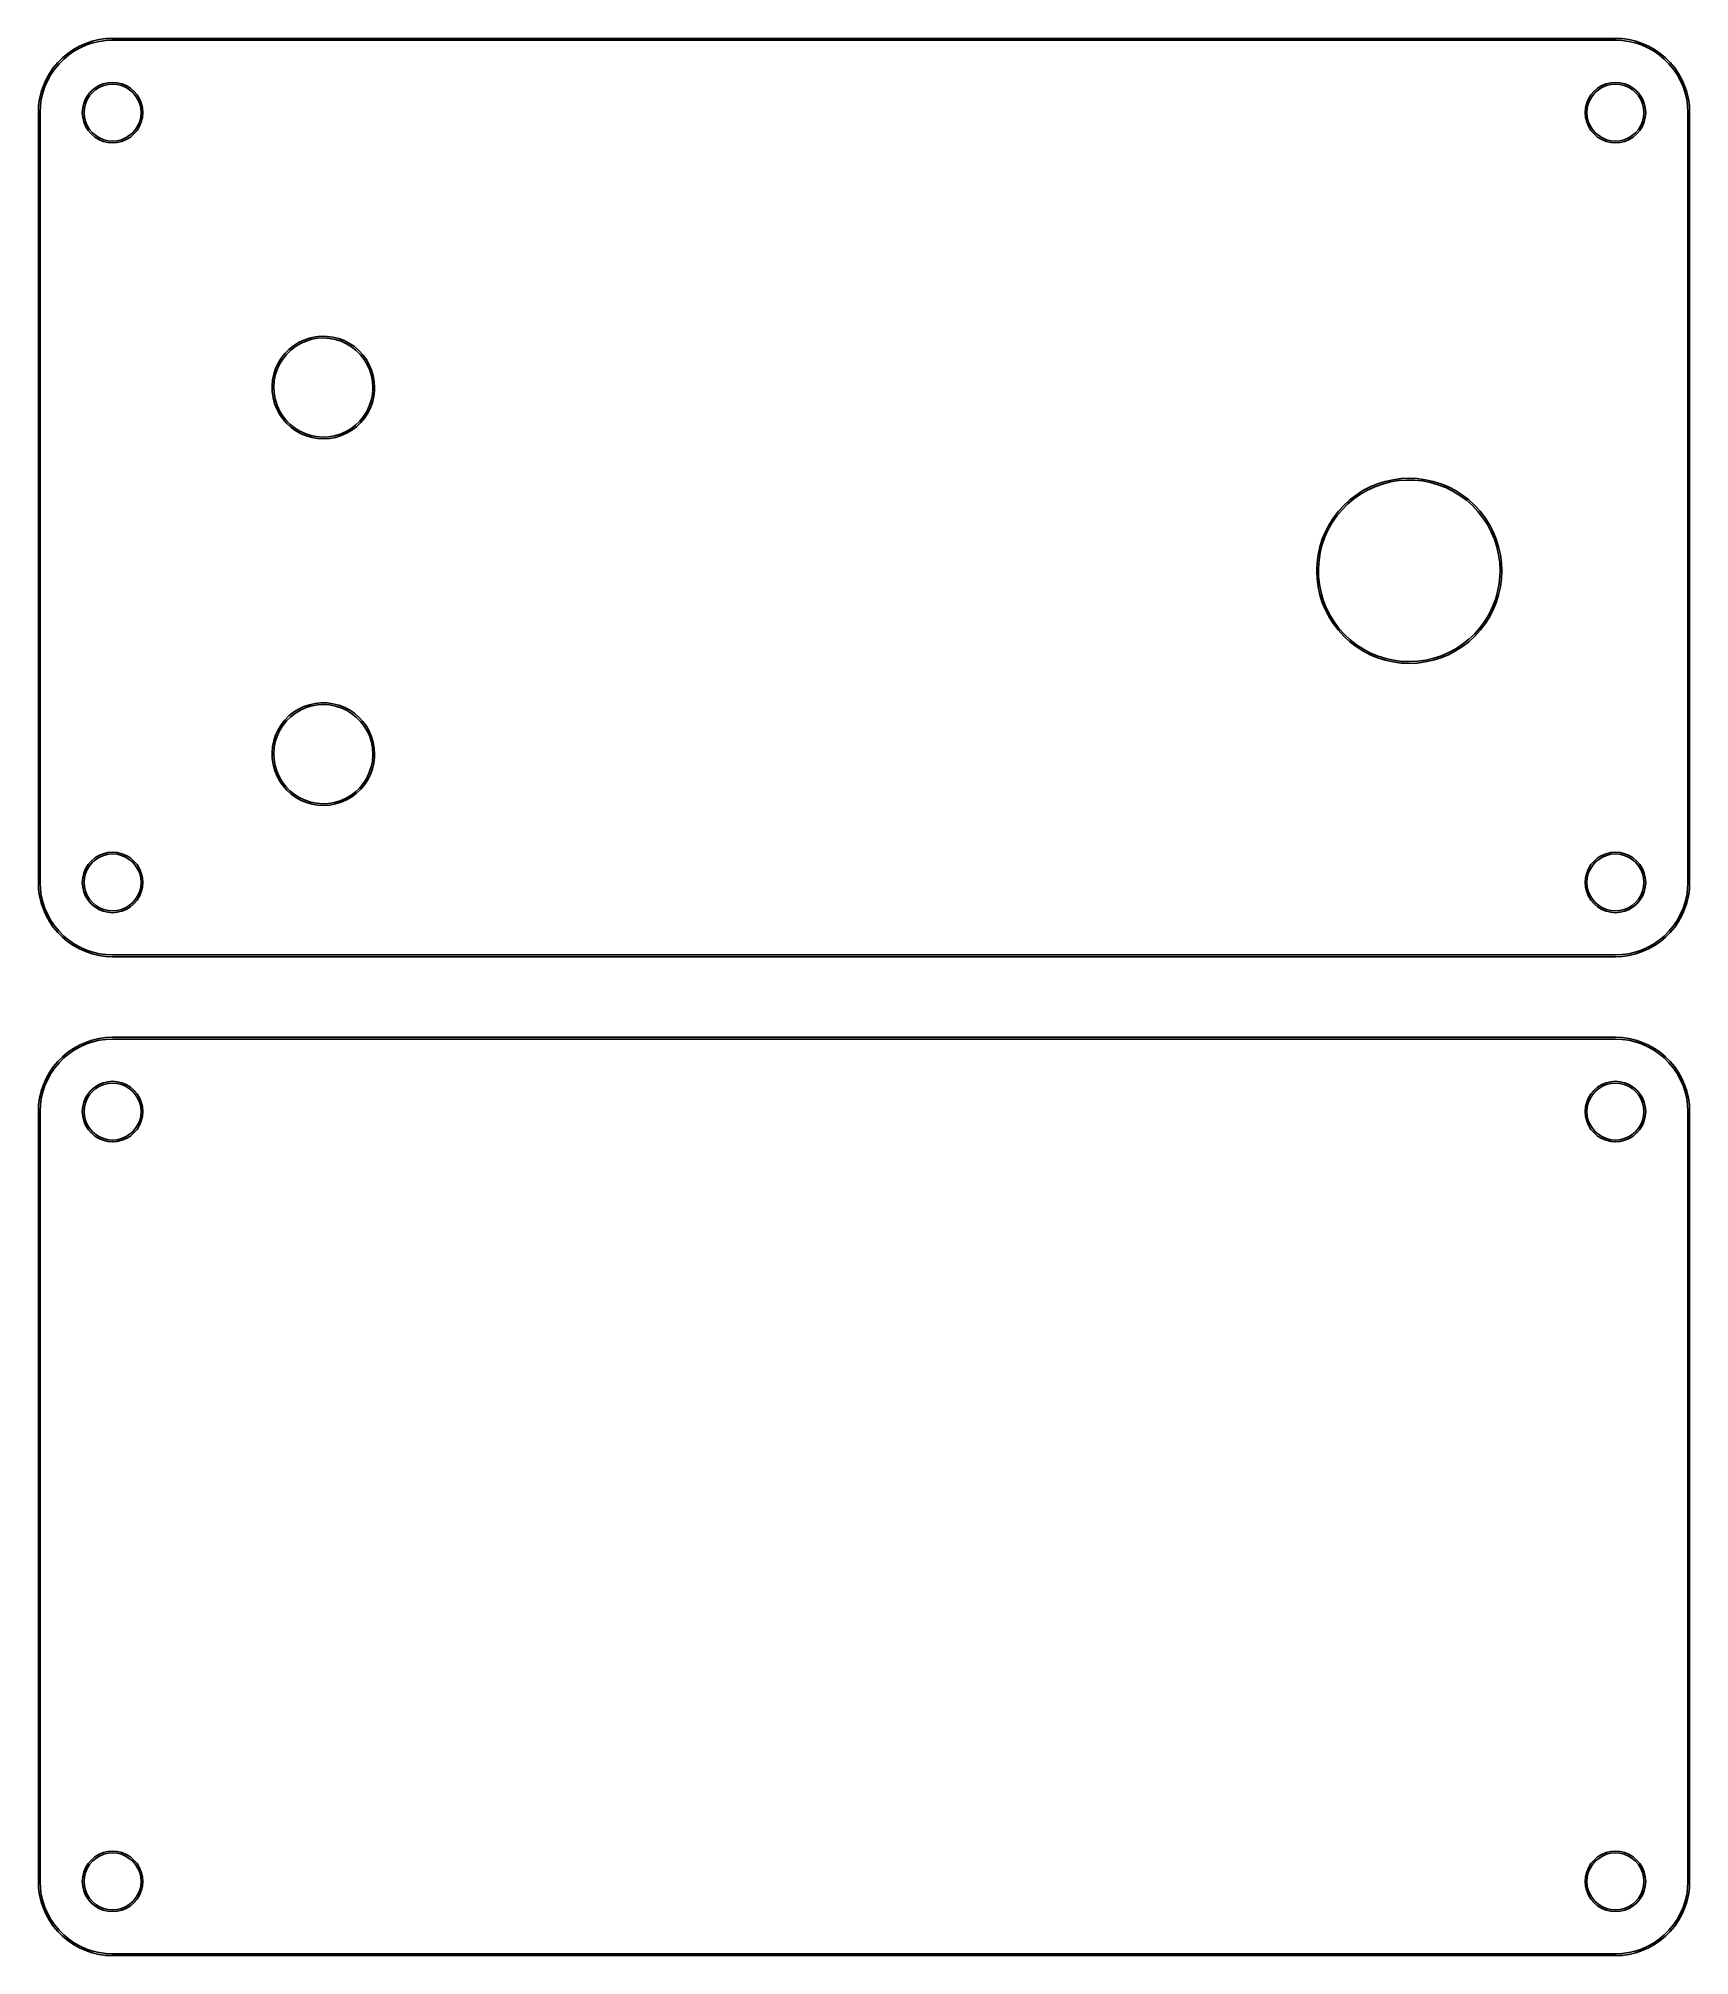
# Model space of a CAD drawing. Extents: x 3.54 to 7.09, y -5.87 to -1.75.
import ezdxf

# ---------------------------------------------------------------- set-up
doc = ezdxf.new("R2010")
doc.units = 0
doc.header["$MEASUREMENT"] = 0
doc.layers.add('BLACK', color=7, linetype='CONTINUOUS')

msp = doc.modelspace()

# ---------------------------------------------------------------- linework, layer by layer
at = {"layer": 'BLACK', "linetype": 'CONTINUOUS'}
for p, q in [((3.61685, -1.77388), (3.62971, -1.76672)), ((3.6314, -1.77009), (3.61883, -1.77709)), ((3.62971, -1.76672), (3.64319, -1.76077)), ((3.64455, -1.76428), (3.6314, -1.77009)), ((3.64319, -1.76077), (3.65715, -1.75609)), ((3.65818, -1.75971), (3.64455, -1.76428)), ((3.65715, -1.75609), (3.67149, -1.75271)), ((3.67218, -1.75642), (3.65818, -1.75971)), ((3.67149, -1.75271), (3.68608, -1.75068)), ((3.68642, -1.75443), (3.67218, -1.75642)), ((3.68608, -1.75068), (3.70079, -1.75)), ((3.70043, -1.75379), (3.68642, -1.75443)), ((3.70079, -1.75394), (3.70043, -1.75379)), ((3.70079, -1.75), (6.92913, -1.75)), ((6.92913, -1.75394), (3.70079, -1.75394)), ((6.92913, -1.75), (6.94385, -1.75068)), ((6.92949, -1.75379), (6.92913, -1.75394)), ((6.9435, -1.75443), (6.92949, -1.75379)), ((6.95774, -1.75642), (6.9435, -1.75443)), ((6.94385, -1.75068), (6.95843, -1.75271)), ((6.97174, -1.75971), (6.95774, -1.75642)), ((6.95843, -1.75271), (6.97277, -1.75609)), ((6.98537, -1.76428), (6.97174, -1.75971)), ((6.97277, -1.75609), (6.98673, -1.76077)), ((6.99853, -1.77009), (6.98537, -1.76428)), ((6.98673, -1.76077), (7.00021, -1.76672)), ((7.01109, -1.77709), (6.99853, -1.77009)), ((7.00021, -1.76672), (7.01307, -1.77388)), ((3.57354, -1.81336), (3.58295, -1.80203)), ((3.58574, -1.80457), (3.57655, -1.81563)), ((3.58295, -1.80203), (3.59337, -1.79161)), ((3.59591, -1.7944), (3.58574, -1.80457)), ((3.59337, -1.79161), (3.6047, -1.78221)), ((3.60697, -1.78522), (3.59591, -1.7944)), ((3.6047, -1.78221), (3.61685, -1.77388)), ((3.61883, -1.77709), (3.60697, -1.78522)), ((7.02295, -1.78522), (7.01109, -1.77709)), ((7.01307, -1.77388), (7.02522, -1.78221)), ((7.03401, -1.7944), (7.02295, -1.78522)), ((7.02522, -1.78221), (7.03655, -1.79161)), ((7.04418, -1.80457), (7.03401, -1.7944)), ((7.03655, -1.79161), (7.04697, -1.80203)), ((7.05337, -1.81563), (7.04418, -1.80457)), ((7.04697, -1.80203), (7.05638, -1.81336)), ((3.54743, -1.86581), (3.55211, -1.85185)), ((3.55211, -1.85185), (3.55805, -1.83838)), ((3.56143, -1.84006), (3.55562, -1.85321)), ((3.55805, -1.83838), (3.56522, -1.82551)), ((3.56843, -1.82749), (3.56143, -1.84006)), ((3.56522, -1.82551), (3.57354, -1.81336)), ((3.57655, -1.81563), (3.56843, -1.82749)), ((3.6626, -1.85689), (3.6713, -1.85157)), ((3.6713, -1.85157), (3.68071, -1.84767)), ((3.68187, -1.85123), (3.673, -1.85491)), ((3.68071, -1.84767), (3.69063, -1.84529)), ((3.69121, -1.84899), (3.68187, -1.85123)), ((3.69063, -1.84529), (3.70079, -1.84449)), ((3.70079, -1.84824), (3.69121, -1.84899)), ((3.70079, -1.84449), (3.71095, -1.84529)), ((3.71036, -1.84899), (3.70079, -1.84824)), ((3.7197, -1.85123), (3.71036, -1.84899)), ((3.71095, -1.84529), (3.72086, -1.84767)), ((3.72858, -1.85491), (3.7197, -1.85123)), ((3.72086, -1.84767), (3.73028, -1.85157)), ((3.73028, -1.85157), (3.73897, -1.85689)), ((6.89095, -1.85689), (6.89964, -1.85157)), ((6.89964, -1.85157), (6.90906, -1.84767)), ((6.91022, -1.85123), (6.90134, -1.85491)), ((6.90906, -1.84767), (6.91897, -1.84529)), ((6.91956, -1.84899), (6.91022, -1.85123)), ((6.91897, -1.84529), (6.92913, -1.84449)), ((6.92913, -1.84824), (6.91956, -1.84899)), ((6.92913, -1.84449), (6.9393, -1.84529)), ((6.93871, -1.84899), (6.92913, -1.84824)), ((6.94805, -1.85123), (6.93871, -1.84899)), ((6.9393, -1.84529), (6.94921, -1.84767)), ((6.95692, -1.85491), (6.94805, -1.85123)), ((6.94921, -1.84767), (6.95863, -1.85157)), ((6.95863, -1.85157), (6.96732, -1.85689)), ((7.06149, -1.82749), (7.05337, -1.81563)), ((7.05638, -1.81336), (7.0647, -1.82551)), ((7.06849, -1.84006), (7.06149, -1.82749)), ((7.0647, -1.82551), (7.07187, -1.83838)), ((7.0743, -1.85321), (7.06849, -1.84006)), ((7.07187, -1.83838), (7.07782, -1.85185)), ((7.07782, -1.85185), (7.0825, -1.86581)), ((3.54202, -1.89474), (3.54405, -1.88015)), ((3.54405, -1.88015), (3.54743, -1.86581)), ((3.54776, -1.88084), (3.54577, -1.89508)), ((3.55105, -1.86685), (3.54776, -1.88084)), ((3.55562, -1.85321), (3.55105, -1.86685)), ((3.63663, -1.89929), (3.63901, -1.88937)), ((3.63901, -1.88937), (3.64291, -1.87996)), ((3.64257, -1.89053), (3.64033, -1.89987)), ((3.64625, -1.88166), (3.64257, -1.89053)), ((3.64291, -1.87996), (3.64823, -1.87127)), ((3.65127, -1.87347), (3.64625, -1.88166)), ((3.64823, -1.87127), (3.65485, -1.86351)), ((3.6575, -1.86617), (3.65127, -1.87347)), ((3.65485, -1.86351), (3.6626, -1.85689)), ((3.66481, -1.85993), (3.6575, -1.86617)), ((3.673, -1.85491), (3.66481, -1.85993)), ((3.73677, -1.85993), (3.72858, -1.85491)), ((3.74407, -1.86617), (3.73677, -1.85993)), ((3.73897, -1.85689), (3.74672, -1.86351)), ((3.75031, -1.87347), (3.74407, -1.86617)), ((3.74672, -1.86351), (3.75334, -1.87127)), ((3.75533, -1.88166), (3.75031, -1.87347)), ((3.75334, -1.87127), (3.75867, -1.87996)), ((3.759, -1.89053), (3.75533, -1.88166)), ((3.75867, -1.87996), (3.76257, -1.88937)), ((3.76125, -1.89987), (3.759, -1.89053)), ((3.76257, -1.88937), (3.76495, -1.89929)), ((6.86497, -1.89929), (6.86735, -1.88937)), ((6.86735, -1.88937), (6.87125, -1.87996)), ((6.87092, -1.89053), (6.86868, -1.89987)), ((6.87459, -1.88166), (6.87092, -1.89053)), ((6.87125, -1.87996), (6.87658, -1.87127)), ((6.87961, -1.87347), (6.87459, -1.88166)), ((6.87658, -1.87127), (6.8832, -1.86351)), ((6.88585, -1.86617), (6.87961, -1.87347)), ((6.8832, -1.86351), (6.89095, -1.85689)), ((6.89315, -1.85993), (6.88585, -1.86617)), ((6.90134, -1.85491), (6.89315, -1.85993)), ((6.96511, -1.85993), (6.95692, -1.85491)), ((6.97242, -1.86617), (6.96511, -1.85993)), ((6.96732, -1.85689), (6.97507, -1.86351)), ((6.97866, -1.87347), (6.97242, -1.86617)), ((6.97507, -1.86351), (6.98169, -1.87127)), ((6.98367, -1.88166), (6.97866, -1.87347)), ((6.98169, -1.87127), (6.98701, -1.87996)), ((6.98735, -1.89053), (6.98367, -1.88166)), ((6.98701, -1.87996), (6.99092, -1.88937)), ((6.98959, -1.89987), (6.98735, -1.89053)), ((6.99092, -1.88937), (6.99329, -1.89929)), ((7.07887, -1.86685), (7.0743, -1.85321)), ((7.08216, -1.88084), (7.07887, -1.86685)), ((7.08415, -1.89508), (7.08216, -1.88084)), ((7.0825, -1.86581), (7.08587, -1.88015)), ((7.08587, -1.88015), (7.0879, -1.89474)), ((3.54134, -1.90945), (3.54202, -1.89474)), ((3.54134, -3.56299), (3.54134, -1.90945)), ((3.54577, -1.89508), (3.54513, -1.90909)), ((3.54513, -1.90909), (3.54528, -1.90945)), ((3.54528, -1.90945), (3.54528, -3.56299)), ((3.63583, -1.90945), (3.63663, -1.89929)), ((3.63663, -1.91961), (3.63583, -1.90945)), ((3.63901, -1.92952), (3.63663, -1.91961)), ((3.64291, -1.93894), (3.63901, -1.92952)), ((3.64033, -1.89987), (3.63958, -1.90945)), ((3.63958, -1.90945), (3.64033, -1.91902)), ((3.64033, -1.91902), (3.64257, -1.92836)), ((3.64257, -1.92836), (3.64625, -1.93724)), ((3.75533, -1.93724), (3.759, -1.92836)), ((3.76257, -1.92952), (3.75867, -1.93894)), ((3.759, -1.92836), (3.76125, -1.91902)), ((3.762, -1.90945), (3.76125, -1.89987)), ((3.76125, -1.91902), (3.762, -1.90945)), ((3.76495, -1.91961), (3.76257, -1.92952)), ((3.76495, -1.89929), (3.76575, -1.90945)), ((3.76575, -1.90945), (3.76495, -1.91961)), ((6.86417, -1.90945), (6.86497, -1.89929)), ((6.86497, -1.91961), (6.86417, -1.90945)), ((6.86735, -1.92952), (6.86497, -1.91961)), ((6.87125, -1.93894), (6.86735, -1.92952)), ((6.86868, -1.89987), (6.86792, -1.90945)), ((6.86792, -1.90945), (6.86868, -1.91902)), ((6.86868, -1.91902), (6.87092, -1.92836)), ((6.87092, -1.92836), (6.87459, -1.93724)), ((6.98367, -1.93724), (6.98735, -1.92836)), ((6.99092, -1.92952), (6.98701, -1.93894)), ((6.98735, -1.92836), (6.98959, -1.91902)), ((6.99035, -1.90945), (6.98959, -1.89987)), ((6.98959, -1.91902), (6.99035, -1.90945)), ((6.99329, -1.91961), (6.99092, -1.92952)), ((6.99329, -1.89929), (6.99409, -1.90945)), ((6.99409, -1.90945), (6.99329, -1.91961)), ((7.0848, -1.90909), (7.08415, -1.89508)), ((7.08465, -1.90945), (7.0848, -1.90909)), ((7.08465, -3.56299), (7.08465, -1.90945)), ((7.0879, -1.89474), (7.08858, -1.90945)), ((7.08858, -1.90945), (7.08858, -3.56299)), ((3.64823, -1.94763), (3.64291, -1.93894)), ((3.64625, -1.93724), (3.65127, -1.94543)), ((3.65485, -1.95538), (3.64823, -1.94763)), ((3.65127, -1.94543), (3.6575, -1.95273)), ((3.6626, -1.962), (3.65485, -1.95538)), ((3.6575, -1.95273), (3.66481, -1.95897)), ((3.6713, -1.96733), (3.6626, -1.962)), ((3.66481, -1.95897), (3.673, -1.96399)), ((3.68071, -1.97123), (3.6713, -1.96733)), ((3.673, -1.96399), (3.68187, -1.96767)), ((3.69063, -1.97361), (3.68071, -1.97123)), ((3.68187, -1.96767), (3.69121, -1.96991)), ((3.70079, -1.97441), (3.69063, -1.97361)), ((3.69121, -1.96991), (3.70079, -1.97066)), ((3.70079, -1.97066), (3.71036, -1.96991)), ((3.71095, -1.97361), (3.70079, -1.97441)), ((3.71036, -1.96991), (3.7197, -1.96767)), ((3.72086, -1.97123), (3.71095, -1.97361)), ((3.7197, -1.96767), (3.72858, -1.96399)), ((3.73028, -1.96733), (3.72086, -1.97123)), ((3.72858, -1.96399), (3.73677, -1.95897)), ((3.73897, -1.962), (3.73028, -1.96733)), ((3.73677, -1.95897), (3.74407, -1.95273)), ((3.74672, -1.95538), (3.73897, -1.962)), ((3.74407, -1.95273), (3.75031, -1.94543)), ((3.75334, -1.94763), (3.74672, -1.95538)), ((3.75031, -1.94543), (3.75533, -1.93724)), ((3.75867, -1.93894), (3.75334, -1.94763)), ((6.87658, -1.94763), (6.87125, -1.93894)), ((6.87459, -1.93724), (6.87961, -1.94543)), ((6.8832, -1.95538), (6.87658, -1.94763)), ((6.87961, -1.94543), (6.88585, -1.95273)), ((6.89095, -1.962), (6.8832, -1.95538)), ((6.88585, -1.95273), (6.89315, -1.95897)), ((6.89964, -1.96733), (6.89095, -1.962)), ((6.89315, -1.95897), (6.90134, -1.96399)), ((6.90906, -1.97123), (6.89964, -1.96733)), ((6.90134, -1.96399), (6.91022, -1.96767)), ((6.91897, -1.97361), (6.90906, -1.97123)), ((6.91022, -1.96767), (6.91956, -1.96991)), ((6.92913, -1.97441), (6.91897, -1.97361)), ((6.91956, -1.96991), (6.92913, -1.97066)), ((6.92913, -1.97066), (6.93871, -1.96991)), ((6.9393, -1.97361), (6.92913, -1.97441)), ((6.93871, -1.96991), (6.94805, -1.96767)), ((6.94921, -1.97123), (6.9393, -1.97361)), ((6.94805, -1.96767), (6.95692, -1.96399)), ((6.95863, -1.96733), (6.94921, -1.97123)), ((6.95692, -1.96399), (6.96511, -1.95897)), ((6.96732, -1.962), (6.95863, -1.96733)), ((6.96511, -1.95897), (6.97242, -1.95273)), ((6.97507, -1.95538), (6.96732, -1.962)), ((6.97242, -1.95273), (6.97866, -1.94543)), ((6.98169, -1.94763), (6.97507, -1.95538)), ((6.97866, -1.94543), (6.98367, -1.93724)), ((6.98701, -1.93894), (6.98169, -1.94763)), ((4.06302, -2.43709), (4.07085, -2.4271)), ((4.0744, -2.42874), (4.06642, -2.43877)), ((4.07085, -2.4271), (4.07978, -2.41808)), ((4.08354, -2.41975), (4.0744, -2.42874)), ((4.07978, -2.41808), (4.08969, -2.41014)), ((4.09369, -2.41192), (4.08354, -2.41975)), ((4.08969, -2.41014), (4.10044, -2.4034)), ((4.1047, -2.40537), (4.09369, -2.41192)), ((4.10044, -2.4034), (4.11189, -2.39794)), ((4.11642, -2.40019), (4.1047, -2.40537)), ((4.11189, -2.39794), (4.1239, -2.39382)), ((4.12868, -2.39645), (4.11642, -2.40019)), ((4.1239, -2.39382), (4.1363, -2.39112)), ((4.1413, -2.39421), (4.12868, -2.39645)), ((4.1363, -2.39112), (4.14893, -2.38986)), ((4.1541, -2.39351), (4.1413, -2.39421)), ((4.14893, -2.38986), (4.16162, -2.39006)), ((4.16689, -2.39435), (4.1541, -2.39351)), ((4.16162, -2.39006), (4.1742, -2.39172)), ((4.17949, -2.39671), (4.16689, -2.39435)), ((4.1742, -2.39172), (4.18651, -2.39481)), ((4.19171, -2.40058), (4.17949, -2.39671)), ((4.18651, -2.39481), (4.19838, -2.39929)), ((4.20337, -2.40588), (4.19171, -2.40058)), ((4.19838, -2.39929), (4.20966, -2.40512)), ((4.21432, -2.41255), (4.20337, -2.40588)), ((4.20966, -2.40512), (4.22019, -2.41219)), ((4.22439, -2.42049), (4.21432, -2.41255)), ((4.22019, -2.41219), (4.22984, -2.42044)), ((4.23343, -2.42957), (4.22439, -2.42049)), ((4.22984, -2.42044), (4.23848, -2.42973)), ((4.24131, -2.43968), (4.23343, -2.42957)), ((4.04706, -2.47147), (4.05105, -2.45942)), ((4.05432, -2.46132), (4.0504, -2.47352)), ((4.05105, -2.45942), (4.05639, -2.44791)), ((4.05969, -2.44968), (4.05432, -2.46132)), ((4.05639, -2.44791), (4.06302, -2.43709)), ((4.06642, -2.43877), (4.05969, -2.44968)), ((4.23848, -2.42973), (4.246, -2.43996)), ((4.24792, -2.45066), (4.24131, -2.43968)), ((4.246, -2.43996), (4.25228, -2.45099)), ((4.25316, -2.46236), (4.24792, -2.45066)), ((4.25228, -2.45099), (4.25726, -2.46266)), ((4.25696, -2.4746), (4.25316, -2.46236)), ((4.25726, -2.46266), (4.26087, -2.47483)), ((4.04336, -2.49654), (4.04449, -2.4839)), ((4.04342, -2.49888), (4.04336, -2.49654)), ((4.04369, -2.50922), (4.04342, -2.49888)), ((4.04548, -2.52179), (4.04369, -2.50922)), ((4.04449, -2.4839), (4.04706, -2.47147)), ((4.04796, -2.4861), (4.04706, -2.49888)), ((4.04706, -2.49888), (4.04769, -2.51169)), ((4.04769, -2.51169), (4.04986, -2.52432)), ((4.0504, -2.47352), (4.04796, -2.4861)), ((4.25927, -2.48721), (4.25696, -2.4746)), ((4.25897, -2.51501), (4.26001, -2.50223)), ((4.26004, -2.5), (4.25927, -2.48721)), ((4.26001, -2.50223), (4.26004, -2.5)), ((4.26087, -2.47483), (4.26305, -2.48733)), ((4.26356, -2.50692), (4.26204, -2.51952)), ((4.26305, -2.48733), (4.26378, -2.5)), ((4.26378, -2.5), (4.26356, -2.50692)), ((4.0487, -2.53406), (4.04548, -2.52179)), ((4.05331, -2.54589), (4.0487, -2.53406)), ((4.04986, -2.52432), (4.05354, -2.5366)), ((4.05925, -2.55711), (4.05331, -2.54589)), ((4.05354, -2.5366), (4.05866, -2.54835)), ((4.05866, -2.54835), (4.06515, -2.5594)), ((4.24002, -2.56214), (4.24686, -2.5513)), ((4.24686, -2.5513), (4.25235, -2.53972)), ((4.25471, -2.54378), (4.24901, -2.55512)), ((4.25235, -2.53972), (4.25641, -2.52756)), ((4.25907, -2.53186), (4.25471, -2.54378)), ((4.25641, -2.52756), (4.25897, -2.51501)), ((4.26204, -2.51952), (4.25907, -2.53186)), ((4.06644, -2.56756), (4.05925, -2.55711)), ((4.06515, -2.5594), (4.07293, -2.56959)), ((4.07478, -2.57713), (4.06644, -2.56756)), ((4.07293, -2.56959), (4.08187, -2.57877)), ((4.08417, -2.58567), (4.07478, -2.57713)), ((4.08187, -2.57877), (4.09185, -2.58681)), ((4.09448, -2.59308), (4.08417, -2.58567)), ((4.09185, -2.58681), (4.10273, -2.59359)), ((4.10557, -2.59925), (4.09448, -2.59308)), ((4.10273, -2.59359), (4.11434, -2.59902)), ((4.20139, -2.59514), (4.21248, -2.5887)), ((4.21455, -2.59182), (4.20359, -2.59822)), ((4.21248, -2.5887), (4.22271, -2.58098)), ((4.2247, -2.5842), (4.21455, -2.59182)), ((4.22271, -2.58098), (4.23193, -2.57208)), ((4.2339, -2.57546), (4.2247, -2.5842)), ((4.23193, -2.57208), (4.24002, -2.56214)), ((4.24204, -2.56573), (4.2339, -2.57546)), ((4.24901, -2.55512), (4.24204, -2.56573)), ((4.11729, -2.6041), (4.10557, -2.59925)), ((4.11434, -2.59902), (4.12652, -2.60301)), ((4.1295, -2.60758), (4.11729, -2.6041)), ((4.12652, -2.60301), (4.13909, -2.60551)), ((4.14202, -2.60963), (4.1295, -2.60758)), ((4.13909, -2.60551), (4.15187, -2.60648)), ((4.1547, -2.61023), (4.14202, -2.60963)), ((4.15187, -2.60648), (4.16467, -2.60591)), ((4.16736, -2.60937), (4.1547, -2.61023)), ((4.16467, -2.60591), (4.17732, -2.60381)), ((4.17984, -2.60705), (4.16736, -2.60937)), ((4.17732, -2.60381), (4.18962, -2.6002)), ((4.19197, -2.60332), (4.17984, -2.60705)), ((4.18962, -2.6002), (4.20139, -2.59514)), ((4.20359, -2.59822), (4.19197, -2.60332)), ((6.38681, -2.72152), (6.4022, -2.71351)), ((6.41251, -2.71308), (6.39675, -2.72035)), ((6.4022, -2.71351), (6.41822, -2.70687)), ((6.42886, -2.70725), (6.41251, -2.71308)), ((6.41822, -2.70687), (6.43476, -2.70166)), ((6.44566, -2.70289), (6.42886, -2.70725)), ((6.43476, -2.70166), (6.4517, -2.6979)), ((6.46278, -2.70004), (6.44566, -2.70289)), ((6.4517, -2.6979), (6.46889, -2.69564)), ((6.48009, -2.69872), (6.46278, -2.70004)), ((6.46889, -2.69564), (6.48622, -2.69488)), ((6.49745, -2.69895), (6.48009, -2.69872)), ((6.48622, -2.69488), (6.50355, -2.69564)), ((6.51472, -2.70072), (6.49745, -2.69895)), ((6.50355, -2.69564), (6.52074, -2.6979)), ((6.53176, -2.70401), (6.51472, -2.70072)), ((6.52074, -2.6979), (6.53768, -2.70166)), ((6.54844, -2.70881), (6.53176, -2.70401)), ((6.53768, -2.70166), (6.55422, -2.70687)), ((6.56463, -2.71507), (6.54844, -2.70881)), ((6.55422, -2.70687), (6.57024, -2.71351)), ((6.5802, -2.72275), (6.56463, -2.71507)), ((6.57024, -2.71351), (6.58563, -2.72152)), ((6.33392, -2.7659), (6.34563, -2.75311)), ((6.35418, -2.7501), (6.34193, -2.76241)), ((6.34563, -2.75311), (6.35842, -2.7414)), ((6.36746, -2.73893), (6.35418, -2.7501)), ((6.35842, -2.7414), (6.37218, -2.73084)), ((6.38169, -2.72899), (6.36746, -2.73893)), ((6.37218, -2.73084), (6.38681, -2.72152)), ((6.39675, -2.72035), (6.38169, -2.72899)), ((6.59502, -2.73178), (6.5802, -2.72275)), ((6.58563, -2.72152), (6.60026, -2.73084)), ((6.60899, -2.7421), (6.59502, -2.73178)), ((6.60026, -2.73084), (6.61402, -2.7414)), ((6.62198, -2.75361), (6.60899, -2.7421)), ((6.61402, -2.7414), (6.62681, -2.75311)), ((6.63389, -2.76623), (6.62198, -2.75361)), ((6.62681, -2.75311), (6.63852, -2.7659)), ((6.30603, -2.80968), (6.31404, -2.79429)), ((6.32097, -2.79004), (6.3124, -2.80514)), ((6.31404, -2.79429), (6.32336, -2.77966)), ((6.33083, -2.77576), (6.32097, -2.79004)), ((6.32336, -2.77966), (6.33392, -2.7659)), ((6.34193, -2.76241), (6.33083, -2.77576)), ((6.64464, -2.77986), (6.63389, -2.76623)), ((6.63852, -2.7659), (6.64908, -2.77966)), ((6.65413, -2.7944), (6.64464, -2.77986)), ((6.64908, -2.77966), (6.6584, -2.79429)), ((6.6623, -2.80972), (6.65413, -2.7944)), ((6.6584, -2.79429), (6.66641, -2.80968)), ((6.29418, -2.84224), (6.29939, -2.8257)), ((6.29947, -2.83732), (6.2952, -2.85414)), ((6.29939, -2.8257), (6.30603, -2.80968)), ((6.30522, -2.82094), (6.29947, -2.83732)), ((6.3124, -2.80514), (6.30522, -2.82094)), ((6.66906, -2.8257), (6.6623, -2.80972)), ((6.66641, -2.80968), (6.67305, -2.8257)), ((6.67438, -2.84222), (6.66906, -2.8257)), ((6.67305, -2.8257), (6.67826, -2.84224)), ((6.28762, -2.88859), (6.28816, -2.87637)), ((6.28816, -2.87637), (6.29042, -2.85918)), ((6.29042, -2.85918), (6.29418, -2.84224)), ((6.29244, -2.87128), (6.29121, -2.88859)), ((6.2952, -2.85414), (6.29244, -2.87128)), ((6.67822, -2.85916), (6.67438, -2.84222)), ((6.68053, -2.87636), (6.67822, -2.85916)), ((6.67826, -2.84224), (6.68202, -2.85918)), ((6.6813, -2.8937), (6.68053, -2.87636)), ((6.68202, -2.85918), (6.68428, -2.87637)), ((6.68428, -2.87637), (6.68504, -2.8937)), ((6.2874, -2.8937), (6.28762, -2.88859)), ((6.28816, -2.91103), (6.2874, -2.8937)), ((6.29042, -2.92823), (6.28816, -2.91103)), ((6.29121, -2.88859), (6.29153, -2.90595)), ((6.29153, -2.90595), (6.29339, -2.92321)), ((6.29339, -2.92321), (6.29677, -2.94023)), ((6.67614, -2.93825), (6.67935, -2.92119)), ((6.67935, -2.92119), (6.68103, -2.90391)), ((6.68103, -2.90391), (6.6813, -2.8937)), ((6.68428, -2.91103), (6.68202, -2.92823)), ((6.68504, -2.8937), (6.68428, -2.91103)), ((6.29418, -2.94516), (6.29042, -2.92823)), ((6.29939, -2.9617), (6.29418, -2.94516)), ((6.29677, -2.94023), (6.30166, -2.95689)), ((6.30603, -2.97773), (6.29939, -2.9617)), ((6.30166, -2.95689), (6.30801, -2.97305)), ((6.66525, -2.97118), (6.67143, -2.95495)), ((6.67305, -2.9617), (6.66641, -2.97773)), ((6.67143, -2.95495), (6.67614, -2.93825)), ((6.67826, -2.94516), (6.67305, -2.9617)), ((6.68202, -2.92823), (6.67826, -2.94516)), ((6.31404, -2.99311), (6.30603, -2.97773)), ((6.30801, -2.97305), (6.31577, -2.98857)), ((6.32336, -3.00774), (6.31404, -2.99311)), ((6.31577, -2.98857), (6.32487, -3.00335)), ((6.32487, -3.00335), (6.33526, -3.01726)), ((6.63847, -3.01567), (6.64871, -3.00166)), ((6.64871, -3.00166), (6.65766, -2.98678)), ((6.6584, -2.99311), (6.64908, -3.00774)), ((6.65766, -2.98678), (6.66525, -2.97118)), ((6.66641, -2.97773), (6.6584, -2.99311)), ((6.33392, -3.0215), (6.32336, -3.00774)), ((6.34563, -3.03429), (6.33392, -3.0215)), ((6.33526, -3.01726), (6.34684, -3.03019)), ((6.35842, -3.046), (6.34563, -3.03429)), ((6.34684, -3.03019), (6.35953, -3.04204)), ((6.37218, -3.05656), (6.35842, -3.046)), ((6.35953, -3.04204), (6.37322, -3.05271)), ((6.61402, -3.046), (6.60026, -3.05656)), ((6.60088, -3.05152), (6.61446, -3.0407)), ((6.62681, -3.03429), (6.61402, -3.046)), ((6.61446, -3.0407), (6.62702, -3.02872)), ((6.63852, -3.0215), (6.62681, -3.03429)), ((6.62702, -3.02872), (6.63847, -3.01567)), ((6.64908, -3.00774), (6.63852, -3.0215)), ((6.38681, -3.06588), (6.37218, -3.05656)), ((6.37322, -3.05271), (6.3878, -3.06213)), ((6.4022, -3.07389), (6.38681, -3.06588)), ((6.3878, -3.06213), (6.40316, -3.07021)), ((6.41822, -3.08053), (6.4022, -3.07389)), ((6.40316, -3.07021), (6.41918, -3.0769)), ((6.43476, -3.08575), (6.41822, -3.08053)), ((6.41918, -3.0769), (6.43573, -3.08213)), ((6.4517, -3.0895), (6.43476, -3.08575)), ((6.43573, -3.08213), (6.45268, -3.08587)), ((6.45268, -3.08587), (6.4699, -3.08809)), ((6.4699, -3.08809), (6.48724, -3.08878)), ((6.48724, -3.08878), (6.50458, -3.08791)), ((6.50458, -3.08791), (6.52177, -3.08551)), ((6.53768, -3.08575), (6.52074, -3.0895)), ((6.52177, -3.08551), (6.53868, -3.08159)), ((6.55422, -3.08053), (6.53768, -3.08575)), ((6.53868, -3.08159), (6.55518, -3.07619)), ((6.57024, -3.07389), (6.55422, -3.08053)), ((6.55518, -3.07619), (6.57112, -3.06933)), ((6.58563, -3.06588), (6.57024, -3.07389)), ((6.57112, -3.06933), (6.5864, -3.06109)), ((6.60026, -3.05656), (6.58563, -3.06588)), ((6.5864, -3.06109), (6.60088, -3.05152)), ((6.46889, -3.09176), (6.4517, -3.0895)), ((6.48622, -3.09252), (6.46889, -3.09176)), ((6.50355, -3.09176), (6.48622, -3.09252)), ((6.52074, -3.0895), (6.50355, -3.09176)), ((4.07085, -3.2145), (4.07978, -3.20548)), ((4.08354, -3.20715), (4.0744, -3.21614)), ((4.07978, -3.20548), (4.08969, -3.19754)), ((4.09369, -3.19932), (4.08354, -3.20715)), ((4.08969, -3.19754), (4.10044, -3.1908)), ((4.1047, -3.19277), (4.09369, -3.19932)), ((4.10044, -3.1908), (4.11189, -3.18534)), ((4.11642, -3.18759), (4.1047, -3.19277)), ((4.11189, -3.18534), (4.1239, -3.18123)), ((4.12868, -3.18385), (4.11642, -3.18759)), ((4.1239, -3.18123), (4.1363, -3.17852)), ((4.1413, -3.18161), (4.12868, -3.18385)), ((4.1363, -3.17852), (4.14893, -3.17726)), ((4.1541, -3.18091), (4.1413, -3.18161)), ((4.14893, -3.17726), (4.16162, -3.17746)), ((4.16689, -3.18175), (4.1541, -3.18091)), ((4.16162, -3.17746), (4.1742, -3.17912)), ((4.17949, -3.18412), (4.16689, -3.18175)), ((4.1742, -3.17912), (4.18651, -3.18221)), ((4.19171, -3.18798), (4.17949, -3.18412)), ((4.18651, -3.18221), (4.19838, -3.1867)), ((4.20337, -3.19329), (4.19171, -3.18798)), ((4.19838, -3.1867), (4.20966, -3.19252)), ((4.21432, -3.19995), (4.20337, -3.19329)), ((4.20966, -3.19252), (4.22019, -3.1996)), ((4.22439, -3.20789), (4.21432, -3.19995)), ((4.22019, -3.1996), (4.22984, -3.20784)), ((4.23343, -3.21698), (4.22439, -3.20789)), ((4.22984, -3.20784), (4.23848, -3.21713)), ((4.04706, -3.25887), (4.05105, -3.24682)), ((4.05432, -3.24872), (4.0504, -3.26092)), ((4.05105, -3.24682), (4.05639, -3.23531)), ((4.05969, -3.23708), (4.05432, -3.24872)), ((4.05639, -3.23531), (4.06302, -3.22449)), ((4.06642, -3.22617), (4.05969, -3.23708)), ((4.06302, -3.22449), (4.07085, -3.2145)), ((4.0744, -3.21614), (4.06642, -3.22617)), ((4.24131, -3.22708), (4.23343, -3.21698)), ((4.23848, -3.21713), (4.246, -3.22736)), ((4.24792, -3.23806), (4.24131, -3.22708)), ((4.246, -3.22736), (4.25228, -3.23839)), ((4.25316, -3.24976), (4.24792, -3.23806)), ((4.25228, -3.23839), (4.25726, -3.25006)), ((4.25696, -3.262), (4.25316, -3.24976)), ((4.25726, -3.25006), (4.26087, -3.26223)), ((4.04336, -3.28394), (4.04449, -3.2713)), ((4.04342, -3.28629), (4.04336, -3.28394)), ((4.04369, -3.29663), (4.04342, -3.28629)), ((4.04449, -3.2713), (4.04706, -3.25887)), ((4.04796, -3.2735), (4.04706, -3.28629)), ((4.04706, -3.28629), (4.04769, -3.29909)), ((4.0504, -3.26092), (4.04796, -3.2735)), ((4.25927, -3.27461), (4.25696, -3.262)), ((4.25897, -3.30241), (4.26001, -3.28963)), ((4.26004, -3.2874), (4.25927, -3.27461)), ((4.26001, -3.28963), (4.26004, -3.2874)), ((4.26087, -3.26223), (4.26305, -3.27473)), ((4.26356, -3.29432), (4.26204, -3.30692)), ((4.26305, -3.27473), (4.26378, -3.2874)), ((4.26378, -3.2874), (4.26356, -3.29432)), ((4.04548, -3.30919), (4.04369, -3.29663)), ((4.0487, -3.32147), (4.04548, -3.30919)), ((4.04769, -3.29909), (4.04986, -3.31172)), ((4.05331, -3.33329), (4.0487, -3.32147)), ((4.04986, -3.31172), (4.05354, -3.324)), ((4.05925, -3.34451), (4.05331, -3.33329)), ((4.05354, -3.324), (4.05866, -3.33575)), ((4.24686, -3.33871), (4.25235, -3.32712)), ((4.25471, -3.33118), (4.24901, -3.34252)), ((4.25235, -3.32712), (4.25641, -3.31496)), ((4.25907, -3.31926), (4.25471, -3.33118)), ((4.25641, -3.31496), (4.25897, -3.30241)), ((4.26204, -3.30692), (4.25907, -3.31926)), ((4.05866, -3.33575), (4.06515, -3.3468)), ((4.06644, -3.35497), (4.05925, -3.34451)), ((4.06515, -3.3468), (4.07293, -3.35699)), ((4.07478, -3.36453), (4.06644, -3.35497)), ((4.07293, -3.35699), (4.08187, -3.36617)), ((4.08417, -3.37307), (4.07478, -3.36453)), ((4.08187, -3.36617), (4.09185, -3.37421)), ((4.09448, -3.38048), (4.08417, -3.37307)), ((4.09185, -3.37421), (4.10273, -3.38099)), ((4.20139, -3.38254), (4.21248, -3.3761)), ((4.21248, -3.3761), (4.22271, -3.36838)), ((4.2247, -3.3716), (4.21455, -3.37922)), ((4.22271, -3.36838), (4.23193, -3.35948)), ((4.2339, -3.36286), (4.2247, -3.3716)), ((4.23193, -3.35948), (4.24002, -3.34954)), ((4.24204, -3.35313), (4.2339, -3.36286)), ((4.24002, -3.34954), (4.24686, -3.33871)), ((4.24901, -3.34252), (4.24204, -3.35313)), ((4.10557, -3.38665), (4.09448, -3.38048)), ((4.10273, -3.38099), (4.11434, -3.38642)), ((4.11729, -3.39151), (4.10557, -3.38665)), ((4.11434, -3.38642), (4.12652, -3.39041)), ((4.1295, -3.39498), (4.11729, -3.39151)), ((4.12652, -3.39041), (4.13909, -3.39291)), ((4.14202, -3.39703), (4.1295, -3.39498)), ((4.13909, -3.39291), (4.15187, -3.39388)), ((4.1547, -3.39763), (4.14202, -3.39703)), ((4.15187, -3.39388), (4.16467, -3.39331)), ((4.16736, -3.39677), (4.1547, -3.39763)), ((4.16467, -3.39331), (4.17732, -3.39121)), ((4.17984, -3.39446), (4.16736, -3.39677)), ((4.17732, -3.39121), (4.18962, -3.3876)), ((4.19197, -3.39072), (4.17984, -3.39446)), ((4.18962, -3.3876), (4.20139, -3.38254)), ((4.20359, -3.38562), (4.19197, -3.39072)), ((4.21455, -3.37922), (4.20359, -3.38562)), ((3.68071, -3.50121), (3.69063, -3.49883)), ((3.69063, -3.49883), (3.70079, -3.49803)), ((3.70079, -3.49803), (3.71095, -3.49883)), ((3.71095, -3.49883), (3.72086, -3.50121)), ((6.90906, -3.50121), (6.91897, -3.49883)), ((6.91897, -3.49883), (6.92913, -3.49803)), ((6.92913, -3.49803), (6.9393, -3.49883)), ((6.9393, -3.49883), (6.94921, -3.50121)), ((3.63901, -3.54292), (3.64291, -3.5335)), ((3.64625, -3.5352), (3.64257, -3.54408)), ((3.64291, -3.5335), (3.64823, -3.52481)), ((3.65127, -3.52701), (3.64625, -3.5352)), ((3.64823, -3.52481), (3.65485, -3.51706)), ((3.6575, -3.51971), (3.65127, -3.52701)), ((3.65485, -3.51706), (3.6626, -3.51044)), ((3.66481, -3.51347), (3.6575, -3.51971)), ((3.6626, -3.51044), (3.6713, -3.50511)), ((3.673, -3.50845), (3.66481, -3.51347)), ((3.6713, -3.50511), (3.68071, -3.50121)), ((3.68187, -3.50478), (3.673, -3.50845)), ((3.69121, -3.50253), (3.68187, -3.50478)), ((3.70079, -3.50178), (3.69121, -3.50253)), ((3.71036, -3.50253), (3.70079, -3.50178)), ((3.7197, -3.50478), (3.71036, -3.50253)), ((3.72858, -3.50845), (3.7197, -3.50478)), ((3.72086, -3.50121), (3.73028, -3.50511)), ((3.73677, -3.51347), (3.72858, -3.50845)), ((3.73028, -3.50511), (3.73897, -3.51044)), ((3.74407, -3.51971), (3.73677, -3.51347)), ((3.73897, -3.51044), (3.74672, -3.51706)), ((3.75031, -3.52701), (3.74407, -3.51971)), ((3.74672, -3.51706), (3.75334, -3.52481)), ((3.75533, -3.5352), (3.75031, -3.52701)), ((3.75334, -3.52481), (3.75867, -3.5335)), ((3.759, -3.54408), (3.75533, -3.5352)), ((3.75867, -3.5335), (3.76257, -3.54292)), ((6.86735, -3.54292), (6.87125, -3.5335)), ((6.87459, -3.5352), (6.87092, -3.54408)), ((6.87125, -3.5335), (6.87658, -3.52481)), ((6.87961, -3.52701), (6.87459, -3.5352)), ((6.87658, -3.52481), (6.8832, -3.51706)), ((6.88585, -3.51971), (6.87961, -3.52701)), ((6.8832, -3.51706), (6.89095, -3.51044)), ((6.89315, -3.51347), (6.88585, -3.51971)), ((6.89095, -3.51044), (6.89964, -3.50511)), ((6.90134, -3.50845), (6.89315, -3.51347)), ((6.89964, -3.50511), (6.90906, -3.50121)), ((6.91022, -3.50478), (6.90134, -3.50845)), ((6.91956, -3.50253), (6.91022, -3.50478)), ((6.92913, -3.50178), (6.91956, -3.50253)), ((6.93871, -3.50253), (6.92913, -3.50178)), ((6.94805, -3.50478), (6.93871, -3.50253)), ((6.95692, -3.50845), (6.94805, -3.50478)), ((6.94921, -3.50121), (6.95863, -3.50511)), ((6.96511, -3.51347), (6.95692, -3.50845)), ((6.95863, -3.50511), (6.96732, -3.51044)), ((6.97242, -3.51971), (6.96511, -3.51347)), ((6.96732, -3.51044), (6.97507, -3.51706)), ((6.97866, -3.52701), (6.97242, -3.51971)), ((6.97507, -3.51706), (6.98169, -3.52481)), ((6.98367, -3.5352), (6.97866, -3.52701)), ((6.98169, -3.52481), (6.98701, -3.5335)), ((6.98735, -3.54408), (6.98367, -3.5352)), ((6.98701, -3.5335), (6.99092, -3.54292)), ((3.54202, -3.5777), (3.54134, -3.56299)), ((3.54405, -3.59229), (3.54202, -3.5777)), ((3.54528, -3.56299), (3.54513, -3.56335)), ((3.54513, -3.56335), (3.54577, -3.57736)), ((3.54577, -3.57736), (3.54776, -3.5916)), ((3.63583, -3.56299), (3.63663, -3.55283)), ((3.63663, -3.57315), (3.63583, -3.56299)), ((3.63663, -3.55283), (3.63901, -3.54292)), ((3.63901, -3.58307), (3.63663, -3.57315)), ((3.64033, -3.55342), (3.63958, -3.56299)), ((3.63958, -3.56299), (3.64033, -3.57257)), ((3.64257, -3.54408), (3.64033, -3.55342)), ((3.64033, -3.57257), (3.64257, -3.58191)), ((3.64257, -3.58191), (3.64625, -3.59078)), ((3.75533, -3.59078), (3.759, -3.58191)), ((3.76125, -3.55342), (3.759, -3.54408)), ((3.759, -3.58191), (3.76125, -3.57257)), ((3.762, -3.56299), (3.76125, -3.55342)), ((3.76125, -3.57257), (3.762, -3.56299)), ((3.76257, -3.54292), (3.76495, -3.55283)), ((3.76495, -3.57315), (3.76257, -3.58307)), ((3.76495, -3.55283), (3.76575, -3.56299)), ((3.76575, -3.56299), (3.76495, -3.57315)), ((6.86417, -3.56299), (6.86497, -3.55283)), ((6.86497, -3.57315), (6.86417, -3.56299)), ((6.86497, -3.55283), (6.86735, -3.54292)), ((6.86735, -3.58307), (6.86497, -3.57315)), ((6.86868, -3.55342), (6.86792, -3.56299)), ((6.86792, -3.56299), (6.86868, -3.57257)), ((6.87092, -3.54408), (6.86868, -3.55342)), ((6.86868, -3.57257), (6.87092, -3.58191)), ((6.87092, -3.58191), (6.87459, -3.59078)), ((6.98367, -3.59078), (6.98735, -3.58191)), ((6.98959, -3.55342), (6.98735, -3.54408)), ((6.98735, -3.58191), (6.98959, -3.57257)), ((6.99035, -3.56299), (6.98959, -3.55342)), ((6.98959, -3.57257), (6.99035, -3.56299)), ((6.99092, -3.54292), (6.99329, -3.55283)), ((6.99329, -3.57315), (6.99092, -3.58307)), ((6.99329, -3.55283), (6.99409, -3.56299)), ((6.99409, -3.56299), (6.99329, -3.57315)), ((7.08216, -3.5916), (7.08415, -3.57736)), ((7.08415, -3.57736), (7.0848, -3.56335)), ((7.0848, -3.56335), (7.08465, -3.56299)), ((7.0879, -3.5777), (7.08587, -3.59229)), ((7.08858, -3.56299), (7.0879, -3.5777)), ((3.54743, -3.60663), (3.54405, -3.59229)), ((3.55211, -3.62059), (3.54743, -3.60663)), ((3.54776, -3.5916), (3.55105, -3.6056)), ((3.55105, -3.6056), (3.55562, -3.61923)), ((3.55805, -3.63406), (3.55211, -3.62059)), ((3.55562, -3.61923), (3.56143, -3.63238)), ((3.64291, -3.59248), (3.63901, -3.58307)), ((3.64823, -3.60118), (3.64291, -3.59248)), ((3.64625, -3.59078), (3.65127, -3.59897)), ((3.65485, -3.60893), (3.64823, -3.60118)), ((3.65127, -3.59897), (3.6575, -3.60628)), ((3.6626, -3.61555), (3.65485, -3.60893)), ((3.6575, -3.60628), (3.66481, -3.61251)), ((3.6713, -3.62087), (3.6626, -3.61555)), ((3.66481, -3.61251), (3.673, -3.61753)), ((3.68071, -3.62477), (3.6713, -3.62087)), ((3.673, -3.61753), (3.68187, -3.62121)), ((3.68187, -3.62121), (3.69121, -3.62345)), ((3.69121, -3.62345), (3.70079, -3.6242)), ((3.70079, -3.6242), (3.71036, -3.62345)), ((3.71036, -3.62345), (3.7197, -3.62121)), ((3.7197, -3.62121), (3.72858, -3.61753)), ((3.73028, -3.62087), (3.72086, -3.62477)), ((3.72858, -3.61753), (3.73677, -3.61251)), ((3.73897, -3.61555), (3.73028, -3.62087)), ((3.73677, -3.61251), (3.74407, -3.60628)), ((3.74672, -3.60893), (3.73897, -3.61555)), ((3.74407, -3.60628), (3.75031, -3.59897)), ((3.75334, -3.60118), (3.74672, -3.60893)), ((3.75031, -3.59897), (3.75533, -3.59078)), ((3.75867, -3.59248), (3.75334, -3.60118)), ((3.76257, -3.58307), (3.75867, -3.59248)), ((6.87125, -3.59248), (6.86735, -3.58307)), ((6.87658, -3.60118), (6.87125, -3.59248)), ((6.87459, -3.59078), (6.87961, -3.59897)), ((6.8832, -3.60893), (6.87658, -3.60118)), ((6.87961, -3.59897), (6.88585, -3.60628)), ((6.89095, -3.61555), (6.8832, -3.60893)), ((6.88585, -3.60628), (6.89315, -3.61251)), ((6.89964, -3.62087), (6.89095, -3.61555)), ((6.89315, -3.61251), (6.90134, -3.61753)), ((6.90906, -3.62477), (6.89964, -3.62087)), ((6.90134, -3.61753), (6.91022, -3.62121)), ((6.91022, -3.62121), (6.91956, -3.62345)), ((6.91956, -3.62345), (6.92913, -3.6242)), ((6.92913, -3.6242), (6.93871, -3.62345)), ((6.93871, -3.62345), (6.94805, -3.62121)), ((6.94805, -3.62121), (6.95692, -3.61753)), ((6.95863, -3.62087), (6.94921, -3.62477)), ((6.95692, -3.61753), (6.96511, -3.61251)), ((6.96732, -3.61555), (6.95863, -3.62087)), ((6.96511, -3.61251), (6.97242, -3.60628)), ((6.97507, -3.60893), (6.96732, -3.61555)), ((6.97242, -3.60628), (6.97866, -3.59897)), ((6.98169, -3.60118), (6.97507, -3.60893)), ((6.97866, -3.59897), (6.98367, -3.59078)), ((6.98701, -3.59248), (6.98169, -3.60118)), ((6.99092, -3.58307), (6.98701, -3.59248)), ((7.06849, -3.63238), (7.0743, -3.61923)), ((7.07782, -3.62059), (7.07187, -3.63406)), ((7.0743, -3.61923), (7.07887, -3.6056)), ((7.0825, -3.60663), (7.07782, -3.62059)), ((7.07887, -3.6056), (7.08216, -3.5916)), ((7.08587, -3.59229), (7.0825, -3.60663)), ((3.56522, -3.64693), (3.55805, -3.63406)), ((3.56143, -3.63238), (3.56843, -3.64495)), ((3.57354, -3.65908), (3.56522, -3.64693)), ((3.56843, -3.64495), (3.57655, -3.65681)), ((3.58295, -3.67041), (3.57354, -3.65908)), ((3.57655, -3.65681), (3.58574, -3.66787)), ((3.69063, -3.62715), (3.68071, -3.62477)), ((3.70079, -3.62795), (3.69063, -3.62715)), ((3.71095, -3.62715), (3.70079, -3.62795)), ((3.72086, -3.62477), (3.71095, -3.62715)), ((6.91897, -3.62715), (6.90906, -3.62477)), ((6.92913, -3.62795), (6.91897, -3.62715)), ((6.9393, -3.62715), (6.92913, -3.62795)), ((6.94921, -3.62477), (6.9393, -3.62715)), ((7.04418, -3.66787), (7.05337, -3.65681)), ((7.05638, -3.65908), (7.04697, -3.67041)), ((7.05337, -3.65681), (7.06149, -3.64495)), ((7.0647, -3.64693), (7.05638, -3.65908)), ((7.06149, -3.64495), (7.06849, -3.63238)), ((7.07187, -3.63406), (7.0647, -3.64693)), ((3.59337, -3.68083), (3.58295, -3.67041)), ((3.58574, -3.66787), (3.59591, -3.67804)), ((3.6047, -3.69024), (3.59337, -3.68083)), ((3.59591, -3.67804), (3.60697, -3.68723)), ((3.61685, -3.69856), (3.6047, -3.69024)), ((3.60697, -3.68723), (3.61883, -3.69535)), ((3.62971, -3.70572), (3.61685, -3.69856)), ((3.61883, -3.69535), (3.6314, -3.70235)), ((3.64319, -3.71167), (3.62971, -3.70572)), ((3.6314, -3.70235), (3.64455, -3.70816)), ((6.98537, -3.70816), (6.99853, -3.70235)), ((7.00021, -3.70572), (6.98673, -3.71167)), ((6.99853, -3.70235), (7.01109, -3.69535)), ((7.01307, -3.69856), (7.00021, -3.70572)), ((7.01109, -3.69535), (7.02295, -3.68723)), ((7.02522, -3.69024), (7.01307, -3.69856)), ((7.02295, -3.68723), (7.03401, -3.67804)), ((7.03655, -3.68083), (7.02522, -3.69024)), ((7.03401, -3.67804), (7.04418, -3.66787)), ((7.04697, -3.67041), (7.03655, -3.68083)), ((3.65715, -3.71635), (3.64319, -3.71167)), ((3.64455, -3.70816), (3.65818, -3.71273)), ((3.67149, -3.71973), (3.65715, -3.71635)), ((3.65818, -3.71273), (3.67218, -3.71602)), ((3.68608, -3.72176), (3.67149, -3.71973)), ((3.67218, -3.71602), (3.68642, -3.71801)), ((3.70079, -3.72244), (3.68608, -3.72176)), ((3.68642, -3.71801), (3.70043, -3.71865)), ((3.70043, -3.71865), (3.70079, -3.7185)), ((3.70079, -3.7185), (6.92913, -3.7185)), ((6.92913, -3.72244), (3.70079, -3.72244)), ((6.92913, -3.7185), (6.92949, -3.71865)), ((6.94385, -3.72176), (6.92913, -3.72244)), ((6.92949, -3.71865), (6.9435, -3.71801)), ((6.9435, -3.71801), (6.95774, -3.71602)), ((6.95843, -3.71973), (6.94385, -3.72176)), ((6.95774, -3.71602), (6.97174, -3.71273)), ((6.97277, -3.71635), (6.95843, -3.71973)), ((6.97174, -3.71273), (6.98537, -3.70816)), ((6.98673, -3.71167), (6.97277, -3.71635)), ((3.62971, -3.91239), (3.64319, -3.90644)), ((3.64455, -3.90995), (3.6314, -3.91576)), ((3.64319, -3.90644), (3.65715, -3.90176)), ((3.65818, -3.90538), (3.64455, -3.90995)), ((3.65715, -3.90176), (3.67149, -3.89838)), ((3.67218, -3.90209), (3.65818, -3.90538)), ((3.67149, -3.89838), (3.68608, -3.89635)), ((3.68642, -3.9001), (3.67218, -3.90209)), ((3.68608, -3.89635), (3.70079, -3.89567)), ((3.70043, -3.89946), (3.68642, -3.9001)), ((3.70079, -3.89961), (3.70043, -3.89946)), ((3.70079, -3.89567), (6.92913, -3.89567)), ((6.92913, -3.89961), (3.70079, -3.89961)), ((6.92913, -3.89567), (6.94385, -3.89635)), ((6.92949, -3.89946), (6.92913, -3.89961)), ((6.9435, -3.9001), (6.92949, -3.89946)), ((6.95774, -3.90209), (6.9435, -3.9001)), ((6.94385, -3.89635), (6.95843, -3.89838)), ((6.97174, -3.90538), (6.95774, -3.90209)), ((6.95843, -3.89838), (6.97277, -3.90176)), ((6.98537, -3.90995), (6.97174, -3.90538)), ((6.97277, -3.90176), (6.98673, -3.90644)), ((6.99853, -3.91576), (6.98537, -3.90995)), ((6.98673, -3.90644), (7.00021, -3.91239)), ((3.57354, -3.95903), (3.58295, -3.9477)), ((3.58574, -3.95024), (3.57655, -3.9613)), ((3.58295, -3.9477), (3.59337, -3.93728)), ((3.59591, -3.94007), (3.58574, -3.95024)), ((3.59337, -3.93728), (3.6047, -3.92788)), ((3.60697, -3.93088), (3.59591, -3.94007)), ((3.6047, -3.92788), (3.61685, -3.91955)), ((3.61883, -3.92276), (3.60697, -3.93088)), ((3.61685, -3.91955), (3.62971, -3.91239)), ((3.6314, -3.91576), (3.61883, -3.92276)), ((7.01109, -3.92276), (6.99853, -3.91576)), ((7.00021, -3.91239), (7.01307, -3.91955)), ((7.02295, -3.93088), (7.01109, -3.92276)), ((7.01307, -3.91955), (7.02522, -3.92788)), ((7.03401, -3.94007), (7.02295, -3.93088)), ((7.02522, -3.92788), (7.03655, -3.93728)), ((7.04418, -3.95024), (7.03401, -3.94007)), ((7.03655, -3.93728), (7.04697, -3.9477)), ((7.05337, -3.9613), (7.04418, -3.95024)), ((7.04697, -3.9477), (7.05638, -3.95903)), ((3.55211, -3.99752), (3.55805, -3.98405)), ((3.56143, -3.98573), (3.55562, -3.99888)), ((3.55805, -3.98405), (3.56522, -3.97118)), ((3.56843, -3.97316), (3.56143, -3.98573)), ((3.56522, -3.97118), (3.57354, -3.95903)), ((3.57655, -3.9613), (3.56843, -3.97316)), ((3.6713, -3.99724), (3.68071, -3.99334)), ((3.68071, -3.99334), (3.69063, -3.99096)), ((3.69063, -3.99096), (3.70079, -3.99016)), ((3.70079, -3.99391), (3.69121, -3.99466)), ((3.70079, -3.99016), (3.71095, -3.99096)), ((3.71036, -3.99466), (3.70079, -3.99391)), ((3.71095, -3.99096), (3.72086, -3.99334)), ((3.72086, -3.99334), (3.73028, -3.99724)), ((6.89964, -3.99724), (6.90906, -3.99334)), ((6.90906, -3.99334), (6.91897, -3.99096)), ((6.91897, -3.99096), (6.92913, -3.99016)), ((6.92913, -3.99391), (6.91956, -3.99466)), ((6.92913, -3.99016), (6.9393, -3.99096)), ((6.93871, -3.99466), (6.92913, -3.99391)), ((6.9393, -3.99096), (6.94921, -3.99334)), ((6.94921, -3.99334), (6.95863, -3.99724)), ((7.06149, -3.97316), (7.05337, -3.9613)), ((7.05638, -3.95903), (7.0647, -3.97118)), ((7.06849, -3.98573), (7.06149, -3.97316)), ((7.0647, -3.97118), (7.07187, -3.98405)), ((7.0743, -3.99888), (7.06849, -3.98573)), ((7.07187, -3.98405), (7.07782, -3.99752)), ((3.54202, -4.04041), (3.54405, -4.02582)), ((3.54405, -4.02582), (3.54743, -4.01148)), ((3.54776, -4.02651), (3.54577, -4.04075)), ((3.54743, -4.01148), (3.55211, -3.99752)), ((3.55105, -4.01251), (3.54776, -4.02651)), ((3.55562, -3.99888), (3.55105, -4.01251)), ((3.63663, -4.04496), (3.63901, -4.03504)), ((3.63901, -4.03504), (3.64291, -4.02563)), ((3.64625, -4.02733), (3.64257, -4.0362)), ((3.64291, -4.02563), (3.64823, -4.01694)), ((3.65127, -4.01914), (3.64625, -4.02733)), ((3.64823, -4.01694), (3.65485, -4.00918)), ((3.6575, -4.01183), (3.65127, -4.01914)), ((3.65485, -4.00918), (3.6626, -4.00256)), ((3.66481, -4.0056), (3.6575, -4.01183)), ((3.6626, -4.00256), (3.6713, -3.99724)), ((3.673, -4.00058), (3.66481, -4.0056)), ((3.68187, -3.9969), (3.673, -4.00058)), ((3.69121, -3.99466), (3.68187, -3.9969)), ((3.7197, -3.9969), (3.71036, -3.99466)), ((3.72858, -4.00058), (3.7197, -3.9969)), ((3.73677, -4.0056), (3.72858, -4.00058)), ((3.73028, -3.99724), (3.73897, -4.00256)), ((3.74407, -4.01183), (3.73677, -4.0056)), ((3.73897, -4.00256), (3.74672, -4.00918)), ((3.75031, -4.01914), (3.74407, -4.01183)), ((3.74672, -4.00918), (3.75334, -4.01694)), ((3.75533, -4.02733), (3.75031, -4.01914)), ((3.75334, -4.01694), (3.75867, -4.02563)), ((3.759, -4.0362), (3.75533, -4.02733)), ((3.75867, -4.02563), (3.76257, -4.03504)), ((3.76257, -4.03504), (3.76495, -4.04496)), ((6.86497, -4.04496), (6.86735, -4.03504)), ((6.86735, -4.03504), (6.87125, -4.02563)), ((6.87459, -4.02733), (6.87092, -4.0362)), ((6.87125, -4.02563), (6.87658, -4.01694)), ((6.87961, -4.01914), (6.87459, -4.02733)), ((6.87658, -4.01694), (6.8832, -4.00918)), ((6.88585, -4.01183), (6.87961, -4.01914)), ((6.8832, -4.00918), (6.89095, -4.00256)), ((6.89315, -4.0056), (6.88585, -4.01183)), ((6.89095, -4.00256), (6.89964, -3.99724)), ((6.90134, -4.00058), (6.89315, -4.0056)), ((6.91022, -3.9969), (6.90134, -4.00058)), ((6.91956, -3.99466), (6.91022, -3.9969)), ((6.94805, -3.9969), (6.93871, -3.99466)), ((6.95692, -4.00058), (6.94805, -3.9969)), ((6.96511, -4.0056), (6.95692, -4.00058)), ((6.95863, -3.99724), (6.96732, -4.00256)), ((6.97242, -4.01183), (6.96511, -4.0056)), ((6.96732, -4.00256), (6.97507, -4.00918)), ((6.97866, -4.01914), (6.97242, -4.01183)), ((6.97507, -4.00918), (6.98169, -4.01694)), ((6.98367, -4.02733), (6.97866, -4.01914)), ((6.98169, -4.01694), (6.98701, -4.02563)), ((6.98735, -4.0362), (6.98367, -4.02733)), ((6.98701, -4.02563), (6.99092, -4.03504)), ((6.99092, -4.03504), (6.99329, -4.04496)), ((7.07887, -4.01251), (7.0743, -3.99888)), ((7.07782, -3.99752), (7.0825, -4.01148)), ((7.08216, -4.02651), (7.07887, -4.01251)), ((7.08415, -4.04075), (7.08216, -4.02651)), ((7.0825, -4.01148), (7.08587, -4.02582)), ((7.08587, -4.02582), (7.0879, -4.04041)), ((3.54134, -4.05512), (3.54202, -4.04041)), ((3.54134, -5.70866), (3.54134, -4.05512)), ((3.54577, -4.04075), (3.54513, -4.05476)), ((3.54513, -4.05476), (3.54528, -4.05512)), ((3.54528, -4.05512), (3.54528, -5.70866)), ((3.63583, -4.05512), (3.63663, -4.04496)), ((3.63663, -4.06528), (3.63583, -4.05512)), ((3.63901, -4.07519), (3.63663, -4.06528)), ((3.64291, -4.08461), (3.63901, -4.07519)), ((3.64033, -4.04554), (3.63958, -4.05512)), ((3.63958, -4.05512), (3.64033, -4.06469)), ((3.64257, -4.0362), (3.64033, -4.04554)), ((3.64033, -4.06469), (3.64257, -4.07403)), ((3.64257, -4.07403), (3.64625, -4.08291)), ((3.75533, -4.08291), (3.759, -4.07403)), ((3.76257, -4.07519), (3.75867, -4.08461)), ((3.76125, -4.04554), (3.759, -4.0362)), ((3.759, -4.07403), (3.76125, -4.06469)), ((3.762, -4.05512), (3.76125, -4.04554)), ((3.76125, -4.06469), (3.762, -4.05512)), ((3.76495, -4.06528), (3.76257, -4.07519)), ((3.76495, -4.04496), (3.76575, -4.05512)), ((3.76575, -4.05512), (3.76495, -4.06528)), ((6.86417, -4.05512), (6.86497, -4.04496)), ((6.86497, -4.06528), (6.86417, -4.05512)), ((6.86735, -4.07519), (6.86497, -4.06528)), ((6.87125, -4.08461), (6.86735, -4.07519)), ((6.86868, -4.04554), (6.86792, -4.05512)), ((6.86792, -4.05512), (6.86868, -4.06469)), ((6.87092, -4.0362), (6.86868, -4.04554)), ((6.86868, -4.06469), (6.87092, -4.07403)), ((6.87092, -4.07403), (6.87459, -4.08291)), ((6.98367, -4.08291), (6.98735, -4.07403)), ((6.99092, -4.07519), (6.98701, -4.08461)), ((6.98959, -4.04554), (6.98735, -4.0362)), ((6.98735, -4.07403), (6.98959, -4.06469)), ((6.99035, -4.05512), (6.98959, -4.04554)), ((6.98959, -4.06469), (6.99035, -4.05512)), ((6.99329, -4.06528), (6.99092, -4.07519)), ((6.99329, -4.04496), (6.99409, -4.05512)), ((6.99409, -4.05512), (6.99329, -4.06528)), ((7.0848, -4.05476), (7.08415, -4.04075)), ((7.08465, -4.05512), (7.0848, -4.05476)), ((7.08465, -5.70866), (7.08465, -4.05512)), ((7.0879, -4.04041), (7.08858, -4.05512)), ((7.08858, -4.05512), (7.08858, -5.70866)), ((3.64823, -4.0933), (3.64291, -4.08461)), ((3.64625, -4.08291), (3.65127, -4.0911)), ((3.65485, -4.10105), (3.64823, -4.0933)), ((3.65127, -4.0911), (3.6575, -4.0984)), ((3.6626, -4.10767), (3.65485, -4.10105)), ((3.6575, -4.0984), (3.66481, -4.10464)), ((3.6713, -4.113), (3.6626, -4.10767)), ((3.66481, -4.10464), (3.673, -4.10966)), ((3.68071, -4.1169), (3.6713, -4.113)), ((3.673, -4.10966), (3.68187, -4.11333)), ((3.69063, -4.11928), (3.68071, -4.1169)), ((3.68187, -4.11333), (3.69121, -4.11558)), ((3.69121, -4.11558), (3.70079, -4.11633)), ((3.70079, -4.11633), (3.71036, -4.11558)), ((3.71036, -4.11558), (3.7197, -4.11333)), ((3.72086, -4.1169), (3.71095, -4.11928)), ((3.7197, -4.11333), (3.72858, -4.10966)), ((3.73028, -4.113), (3.72086, -4.1169)), ((3.72858, -4.10966), (3.73677, -4.10464)), ((3.73897, -4.10767), (3.73028, -4.113)), ((3.73677, -4.10464), (3.74407, -4.0984)), ((3.74672, -4.10105), (3.73897, -4.10767)), ((3.74407, -4.0984), (3.75031, -4.0911)), ((3.75334, -4.0933), (3.74672, -4.10105)), ((3.75031, -4.0911), (3.75533, -4.08291)), ((3.75867, -4.08461), (3.75334, -4.0933)), ((6.87658, -4.0933), (6.87125, -4.08461)), ((6.87459, -4.08291), (6.87961, -4.0911)), ((6.8832, -4.10105), (6.87658, -4.0933)), ((6.87961, -4.0911), (6.88585, -4.0984)), ((6.89095, -4.10767), (6.8832, -4.10105)), ((6.88585, -4.0984), (6.89315, -4.10464)), ((6.89964, -4.113), (6.89095, -4.10767)), ((6.89315, -4.10464), (6.90134, -4.10966)), ((6.90906, -4.1169), (6.89964, -4.113)), ((6.90134, -4.10966), (6.91022, -4.11333)), ((6.91897, -4.11928), (6.90906, -4.1169)), ((6.91022, -4.11333), (6.91956, -4.11558)), ((6.91956, -4.11558), (6.92913, -4.11633)), ((6.92913, -4.11633), (6.93871, -4.11558)), ((6.93871, -4.11558), (6.94805, -4.11333)), ((6.94921, -4.1169), (6.9393, -4.11928)), ((6.94805, -4.11333), (6.95692, -4.10966)), ((6.95863, -4.113), (6.94921, -4.1169)), ((6.95692, -4.10966), (6.96511, -4.10464)), ((6.96732, -4.10767), (6.95863, -4.113)), ((6.96511, -4.10464), (6.97242, -4.0984)), ((6.97507, -4.10105), (6.96732, -4.10767)), ((6.97242, -4.0984), (6.97866, -4.0911)), ((6.98169, -4.0933), (6.97507, -4.10105)), ((6.97866, -4.0911), (6.98367, -4.08291)), ((6.98701, -4.08461), (6.98169, -4.0933)), ((3.70079, -4.12008), (3.69063, -4.11928)), ((3.71095, -4.11928), (3.70079, -4.12008)), ((6.92913, -4.12008), (6.91897, -4.11928)), ((6.9393, -4.11928), (6.92913, -4.12008)), ((3.63901, -5.68859), (3.64291, -5.67917)), ((3.64625, -5.68087), (3.64257, -5.68975)), ((3.64291, -5.67917), (3.64823, -5.67048)), ((3.65127, -5.67268), (3.64625, -5.68087)), ((3.64823, -5.67048), (3.65485, -5.66273)), ((3.6575, -5.66538), (3.65127, -5.67268)), ((3.65485, -5.66273), (3.6626, -5.65611)), ((3.66481, -5.65914), (3.6575, -5.66538)), ((3.6626, -5.65611), (3.6713, -5.65078)), ((3.673, -5.65412), (3.66481, -5.65914)), ((3.6713, -5.65078), (3.68071, -5.64688)), ((3.68187, -5.65045), (3.673, -5.65412)), ((3.68071, -5.64688), (3.69063, -5.6445)), ((3.69121, -5.6482), (3.68187, -5.65045)), ((3.69063, -5.6445), (3.70079, -5.6437)), ((3.70079, -5.64745), (3.69121, -5.6482)), ((3.70079, -5.6437), (3.71095, -5.6445)), ((3.71036, -5.6482), (3.70079, -5.64745)), ((3.7197, -5.65045), (3.71036, -5.6482)), ((3.71095, -5.6445), (3.72086, -5.64688)), ((3.72858, -5.65412), (3.7197, -5.65045)), ((3.72086, -5.64688), (3.73028, -5.65078)), ((3.73677, -5.65914), (3.72858, -5.65412)), ((3.73028, -5.65078), (3.73897, -5.65611)), ((3.74407, -5.66538), (3.73677, -5.65914)), ((3.73897, -5.65611), (3.74672, -5.66273)), ((3.75031, -5.67268), (3.74407, -5.66538)), ((3.74672, -5.66273), (3.75334, -5.67048)), ((3.75533, -5.68087), (3.75031, -5.67268)), ((3.75334, -5.67048), (3.75867, -5.67917)), ((3.759, -5.68975), (3.75533, -5.68087)), ((3.75867, -5.67917), (3.76257, -5.68859)), ((6.86735, -5.68859), (6.87125, -5.67917)), ((6.87459, -5.68087), (6.87092, -5.68975)), ((6.87125, -5.67917), (6.87658, -5.67048)), ((6.87961, -5.67268), (6.87459, -5.68087)), ((6.87658, -5.67048), (6.8832, -5.66273)), ((6.88585, -5.66538), (6.87961, -5.67268)), ((6.8832, -5.66273), (6.89095, -5.65611)), ((6.89315, -5.65914), (6.88585, -5.66538)), ((6.89095, -5.65611), (6.89964, -5.65078)), ((6.90134, -5.65412), (6.89315, -5.65914)), ((6.89964, -5.65078), (6.90906, -5.64688)), ((6.91022, -5.65045), (6.90134, -5.65412)), ((6.90906, -5.64688), (6.91897, -5.6445)), ((6.91956, -5.6482), (6.91022, -5.65045)), ((6.91897, -5.6445), (6.92913, -5.6437)), ((6.92913, -5.64745), (6.91956, -5.6482)), ((6.92913, -5.6437), (6.9393, -5.6445)), ((6.93871, -5.6482), (6.92913, -5.64745)), ((6.94805, -5.65045), (6.93871, -5.6482)), ((6.9393, -5.6445), (6.94921, -5.64688)), ((6.95692, -5.65412), (6.94805, -5.65045)), ((6.94921, -5.64688), (6.95863, -5.65078)), ((6.96511, -5.65914), (6.95692, -5.65412)), ((6.95863, -5.65078), (6.96732, -5.65611)), ((6.97242, -5.66538), (6.96511, -5.65914)), ((6.96732, -5.65611), (6.97507, -5.66273)), ((6.97866, -5.67268), (6.97242, -5.66538)), ((6.97507, -5.66273), (6.98169, -5.67048)), ((6.98367, -5.68087), (6.97866, -5.67268)), ((6.98169, -5.67048), (6.98701, -5.67917)), ((6.98735, -5.68975), (6.98367, -5.68087)), ((6.98701, -5.67917), (6.99092, -5.68859)), ((3.54202, -5.72337), (3.54134, -5.70866)), ((3.54405, -5.73796), (3.54202, -5.72337)), ((3.54528, -5.70866), (3.54513, -5.70902)), ((3.54513, -5.70902), (3.54577, -5.72303)), ((3.54577, -5.72303), (3.54776, -5.73727)), ((3.63583, -5.70866), (3.63663, -5.6985)), ((3.63663, -5.71882), (3.63583, -5.70866)), ((3.63663, -5.6985), (3.63901, -5.68859)), ((3.63901, -5.72874), (3.63663, -5.71882)), ((3.64033, -5.69909), (3.63958, -5.70866)), ((3.63958, -5.70866), (3.64033, -5.71824)), ((3.64257, -5.68975), (3.64033, -5.69909)), ((3.64033, -5.71824), (3.64257, -5.72758)), ((3.76125, -5.69909), (3.759, -5.68975)), ((3.759, -5.72758), (3.76125, -5.71824)), ((3.762, -5.70866), (3.76125, -5.69909)), ((3.76125, -5.71824), (3.762, -5.70866)), ((3.76257, -5.68859), (3.76495, -5.6985)), ((3.76495, -5.71882), (3.76257, -5.72874)), ((3.76495, -5.6985), (3.76575, -5.70866)), ((3.76575, -5.70866), (3.76495, -5.71882)), ((6.86417, -5.70866), (6.86497, -5.6985)), ((6.86497, -5.71882), (6.86417, -5.70866)), ((6.86497, -5.6985), (6.86735, -5.68859)), ((6.86735, -5.72874), (6.86497, -5.71882)), ((6.86868, -5.69909), (6.86792, -5.70866)), ((6.86792, -5.70866), (6.86868, -5.71824)), ((6.87092, -5.68975), (6.86868, -5.69909)), ((6.86868, -5.71824), (6.87092, -5.72758)), ((6.98959, -5.69909), (6.98735, -5.68975)), ((6.98735, -5.72758), (6.98959, -5.71824)), ((6.99035, -5.70866), (6.98959, -5.69909)), ((6.98959, -5.71824), (6.99035, -5.70866)), ((6.99092, -5.68859), (6.99329, -5.6985)), ((6.99329, -5.71882), (6.99092, -5.72874)), ((6.99329, -5.6985), (6.99409, -5.70866)), ((6.99409, -5.70866), (6.99329, -5.71882)), ((7.08216, -5.73727), (7.08415, -5.72303)), ((7.08415, -5.72303), (7.0848, -5.70902)), ((7.0848, -5.70902), (7.08465, -5.70866)), ((7.0879, -5.72337), (7.08587, -5.73796)), ((7.08858, -5.70866), (7.0879, -5.72337)), ((3.54743, -5.7523), (3.54405, -5.73796)), ((3.55211, -5.76626), (3.54743, -5.7523)), ((3.54776, -5.73727), (3.55105, -5.75126)), ((3.55105, -5.75126), (3.55562, -5.7649)), ((3.55562, -5.7649), (3.56143, -5.77805)), ((3.64291, -5.73815), (3.63901, -5.72874)), ((3.64257, -5.72758), (3.64625, -5.73645)), ((3.64823, -5.74684), (3.64291, -5.73815)), ((3.64625, -5.73645), (3.65127, -5.74464)), ((3.65485, -5.7546), (3.64823, -5.74684)), ((3.65127, -5.74464), (3.6575, -5.75195)), ((3.6626, -5.76122), (3.65485, -5.7546)), ((3.6575, -5.75195), (3.66481, -5.75818)), ((3.6713, -5.76654), (3.6626, -5.76122)), ((3.66481, -5.75818), (3.673, -5.7632)), ((3.673, -5.7632), (3.68187, -5.76688)), ((3.7197, -5.76688), (3.72858, -5.7632)), ((3.72858, -5.7632), (3.73677, -5.75818)), ((3.73897, -5.76122), (3.73028, -5.76654)), ((3.73677, -5.75818), (3.74407, -5.75195)), ((3.74672, -5.7546), (3.73897, -5.76122)), ((3.74407, -5.75195), (3.75031, -5.74464)), ((3.75334, -5.74684), (3.74672, -5.7546)), ((3.75031, -5.74464), (3.75533, -5.73645)), ((3.75867, -5.73815), (3.75334, -5.74684)), ((3.75533, -5.73645), (3.759, -5.72758)), ((3.76257, -5.72874), (3.75867, -5.73815)), ((6.87125, -5.73815), (6.86735, -5.72874)), ((6.87092, -5.72758), (6.87459, -5.73645)), ((6.87658, -5.74684), (6.87125, -5.73815)), ((6.87459, -5.73645), (6.87961, -5.74464)), ((6.8832, -5.7546), (6.87658, -5.74684)), ((6.87961, -5.74464), (6.88585, -5.75195)), ((6.89095, -5.76122), (6.8832, -5.7546)), ((6.88585, -5.75195), (6.89315, -5.75818)), ((6.89964, -5.76654), (6.89095, -5.76122)), ((6.89315, -5.75818), (6.90134, -5.7632)), ((6.90134, -5.7632), (6.91022, -5.76688)), ((6.94805, -5.76688), (6.95692, -5.7632)), ((6.95692, -5.7632), (6.96511, -5.75818)), ((6.96732, -5.76122), (6.95863, -5.76654)), ((6.96511, -5.75818), (6.97242, -5.75195)), ((6.97507, -5.7546), (6.96732, -5.76122)), ((6.97242, -5.75195), (6.97866, -5.74464)), ((6.98169, -5.74684), (6.97507, -5.7546)), ((6.97866, -5.74464), (6.98367, -5.73645)), ((6.98701, -5.73815), (6.98169, -5.74684)), ((6.98367, -5.73645), (6.98735, -5.72758)), ((6.99092, -5.72874), (6.98701, -5.73815)), ((7.06849, -5.77805), (7.0743, -5.7649)), ((7.0743, -5.7649), (7.07887, -5.75126)), ((7.0825, -5.7523), (7.07782, -5.76626)), ((7.07887, -5.75126), (7.08216, -5.73727)), ((7.08587, -5.73796), (7.0825, -5.7523)), ((3.55805, -5.77973), (3.55211, -5.76626)), ((3.56522, -5.7926), (3.55805, -5.77973)), ((3.56143, -5.77805), (3.56843, -5.79062)), ((3.57354, -5.80475), (3.56522, -5.7926)), ((3.56843, -5.79062), (3.57655, -5.80248)), ((3.58295, -5.81608), (3.57354, -5.80475)), ((3.57655, -5.80248), (3.58574, -5.81354)), ((3.68071, -5.77044), (3.6713, -5.76654)), ((3.69063, -5.77282), (3.68071, -5.77044)), ((3.68187, -5.76688), (3.69121, -5.76912)), ((3.70079, -5.77362), (3.69063, -5.77282)), ((3.69121, -5.76912), (3.70079, -5.76987)), ((3.70079, -5.76987), (3.71036, -5.76912)), ((3.71095, -5.77282), (3.70079, -5.77362)), ((3.71036, -5.76912), (3.7197, -5.76688)), ((3.72086, -5.77044), (3.71095, -5.77282)), ((3.73028, -5.76654), (3.72086, -5.77044)), ((6.90906, -5.77044), (6.89964, -5.76654)), ((6.91897, -5.77282), (6.90906, -5.77044)), ((6.91022, -5.76688), (6.91956, -5.76912)), ((6.92913, -5.77362), (6.91897, -5.77282)), ((6.91956, -5.76912), (6.92913, -5.76987)), ((6.92913, -5.76987), (6.93871, -5.76912)), ((6.9393, -5.77282), (6.92913, -5.77362)), ((6.93871, -5.76912), (6.94805, -5.76688)), ((6.94921, -5.77044), (6.9393, -5.77282)), ((6.95863, -5.76654), (6.94921, -5.77044)), ((7.04418, -5.81354), (7.05337, -5.80248)), ((7.05638, -5.80475), (7.04697, -5.81608)), ((7.05337, -5.80248), (7.06149, -5.79062)), ((7.0647, -5.7926), (7.05638, -5.80475)), ((7.06149, -5.79062), (7.06849, -5.77805)), ((7.07187, -5.77973), (7.0647, -5.7926)), ((7.07782, -5.76626), (7.07187, -5.77973)), ((3.59337, -5.8265), (3.58295, -5.81608)), ((3.58574, -5.81354), (3.59591, -5.82371)), ((3.6047, -5.8359), (3.59337, -5.8265)), ((3.59591, -5.82371), (3.60697, -5.8329)), ((3.61685, -5.84423), (3.6047, -5.8359)), ((3.60697, -5.8329), (3.61883, -5.84102)), ((3.62971, -5.85139), (3.61685, -5.84423)), ((3.61883, -5.84102), (3.6314, -5.84802)), ((6.99853, -5.84802), (7.01109, -5.84102)), ((7.01307, -5.84423), (7.00021, -5.85139)), ((7.01109, -5.84102), (7.02295, -5.8329)), ((7.02522, -5.8359), (7.01307, -5.84423)), ((7.02295, -5.8329), (7.03401, -5.82371)), ((7.03655, -5.8265), (7.02522, -5.8359)), ((7.03401, -5.82371), (7.04418, -5.81354)), ((7.04697, -5.81608), (7.03655, -5.8265)), ((3.64319, -5.85734), (3.62971, -5.85139)), ((3.6314, -5.84802), (3.64455, -5.85383)), ((3.65715, -5.86202), (3.64319, -5.85734)), ((3.64455, -5.85383), (3.65818, -5.8584)), ((3.67149, -5.8654), (3.65715, -5.86202)), ((3.65818, -5.8584), (3.67218, -5.86169)), ((3.68608, -5.86743), (3.67149, -5.8654)), ((3.67218, -5.86169), (3.68642, -5.86368)), ((3.70079, -5.86811), (3.68608, -5.86743)), ((3.68642, -5.86368), (3.70043, -5.86432)), ((3.70043, -5.86432), (3.70079, -5.86417)), ((3.70079, -5.86417), (6.92913, -5.86417)), ((6.92913, -5.86811), (3.70079, -5.86811)), ((6.92913, -5.86417), (6.92949, -5.86432)), ((6.94385, -5.86743), (6.92913, -5.86811)), ((6.92949, -5.86432), (6.9435, -5.86368)), ((6.9435, -5.86368), (6.95774, -5.86169)), ((6.95843, -5.8654), (6.94385, -5.86743)), ((6.95774, -5.86169), (6.97174, -5.8584)), ((6.97277, -5.86202), (6.95843, -5.8654)), ((6.97174, -5.8584), (6.98537, -5.85383)), ((6.98673, -5.85734), (6.97277, -5.86202)), ((6.98537, -5.85383), (6.99853, -5.84802)), ((7.00021, -5.85139), (6.98673, -5.85734))]:
    msp.add_line(p, q, dxfattribs=at)

doc.saveas('drawing.dxf')
